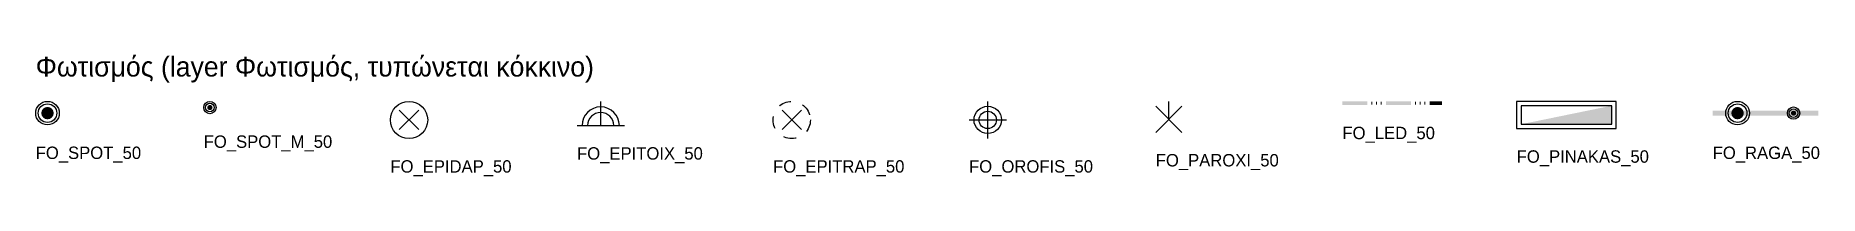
# Model space of a CAD drawing. Extents: x 0 to 269, y -106 to 0.
# Drawn here: x 46.35 to 60.68, y -10.91 to -9.94 of the extents above; entities that cross this region are included whole.
import ezdxf

# ---------------------------------------------------------------- set-up
doc = ezdxf.new("R2010")
doc.units = 0
doc.linetypes.add('KIT_DASH', pattern=[0.15, 0.1, -0.05])
doc.layers.add('KIT-Οδηγίες', color=140, linetype='Continuous', plot=False)
doc.layers.add('Φωτισμός', color=12, linetype='Continuous', lineweight=25)
doc.styles.add('KIT', font='Commissioner-Regular.ttf')

msp = doc.modelspace()

# ---------------------------------------------------------------- texts
at = {"layer": 'KIT-Οδηγίες', "style": 'KIT'}
for s, height, p in [('Φωτισμός (layer Φωτισμός, τυπώνεται κόκκινο)', 0.16, (46.35, -10.111)), ('FO_SPOT_M_50', 0.1, (47.7, -10.686)), ('FO_LED_50', 0.1, (56.85, -10.616)), ('FO_SPOT_50', 0.1, (46.35, -10.776)), ('FO_EPITOIX_50', 0.1, (50.7, -10.781)), ('FO_PAROXI_50', 0.1, (55.35, -10.836)), ('FO_PINAKAS_50', 0.1, (58.25, -10.806)), ('FO_RAGA_50', 0.1, (59.825, -10.776)), ('FO_EPIDAP_50', 0.1, (49.2, -10.886)), ('FO_EPITRAP_50', 0.1, (52.275, -10.886)), ('FO_OROFIS_50', 0.1, (53.85, -10.886))]:
    msp.add_text(s, height=height, dxfattribs=at).set_placement(p)

# ---------------------------------------------------------------- blocks, each defined once
blk = doc.blocks.new('FO_SPOT_50')
blk.add_hatch(color=256).paths.add_polyline_path([(-0.05, 0, 1), (0.05, 0, 1)])
for radius in [0.095, 0.075]:
    blk.add_circle((0, 0), radius)
blk = doc.blocks.new('FO_SPOT_M_50')
blk.add_hatch(color=256).paths.add_polyline_path([(-0.021, 0, 1), (0.021, 0, 1)])
for radius in [0.05, 0.035]:
    blk.add_circle((0, 0), radius)
blk = doc.blocks.new('FO_EPIDAP_50')
for p, q in [((-0.078, -0.078), (0.078, 0.078)), ((-0.078, 0.078), (0.078, -0.078))]:
    blk.add_line(p, q)
blk.add_circle((0, 0), 0.15)
blk = doc.blocks.new('FO_EPITOIX_50')
for p, q in [((0, 0), (0, 0.195)), ((-0.19, 0), (0.19, 0))]:
    blk.add_line(p, q)
for radius in [0.15, 0.105]:
    blk.add_arc((0, 0), radius, 0, 180)
blk = doc.blocks.new('FO_EPITRAP_50')
for p, q in [((-0.078, -0.078), (0.078, 0.078)), ((-0.078, 0.078), (0.078, -0.078))]:
    blk.add_line(p, q)
at = {"linetype": 'KIT_DASH', "ltscale": 0.6}
blk.add_circle((0, 0), 0.15, dxfattribs=at)
blk = doc.blocks.new('FO_OROFIS_50')
for p, q in [((0, -0.15), (0, 0.15)), ((-0.15, 0), (0.15, 0))]:
    blk.add_line(p, q)
for radius in [0.11, 0.07]:
    blk.add_circle((0, 0), radius)
blk = doc.blocks.new('FO_PAROXI_50')
for p, q in [((0, 0), (0, 0.145)), ((-0.105, -0.105), (0.105, 0.105)), ((-0.105, 0.105), (0.105, -0.105))]:
    blk.add_line(p, q)
blk = doc.blocks.new('FO_LED_50')
for points in [[(-0.4, -0.015), (-0.2, -0.015), (-0.2, 0.015), (-0.4, 0.015)], [(-0.05, -0.015), (0.15, -0.015), (0.15, 0.015), (-0.05, 0.015)], [(0.3, -0.015), (0.4, -0.015), (0.4, 0.015), (0.3, 0.015)]]:
    blk.add_hatch(color=256).paths.add_polyline_path(points)
at = {"lineweight": 9}
for p, q in [((-0.1625, -0.0105), (-0.1625, 0.0105)), ((-0.125, -0.0105), (-0.125, 0.0105)), ((-0.0875, -0.0105), (-0.0875, 0.0105)), ((0.1875, -0.0105), (0.1875, 0.0105)), ((0.225, -0.0105), (0.225, 0.0105)), ((0.2625, -0.0105), (0.2625, 0.0105))]:
    blk.add_line(p, q, dxfattribs=at)
blk = doc.blocks.new('FO_PINAKAS_50')
blk.add_hatch(color=256).paths.add_polyline_path([(-0.365, -0.075), (0.365, -0.075), (0.365, 0.075)])
for points in [[(-0.4, -0.11), (0.4, -0.11), (0.4, 0.11), (-0.4, 0.11)], [(-0.365, -0.075), (0.365, -0.075), (0.365, 0.075), (-0.365, 0.075)]]:
    blk.add_lwpolyline(points, close=True)
blk = doc.blocks.new('FO_RAGA_50')
for points in [[(-0.425, -0.02), (0.425, -0.02), (0.425, 0.02), (-0.425, 0.02)], [(-0.275, 0, 1), (-0.175, 0, 1)], [(0.204, 0, 1), (0.246, 0, 1)]]:
    blk.add_hatch(color=256).paths.add_polyline_path(points)
for centre, radius in [((-0.225, 0), 0.095), ((-0.225, 0), 0.075), ((0.225, 0), 0.05), ((0.225, 0), 0.035)]:
    blk.add_circle(centre, radius)

# ---------------------------------------------------------------- block references
at = {"layer": 'Φωτισμός'}
for name, p in [('FO_SPOT_50', (46.445, -10.406)), ('FO_SPOT_M_50', (47.75, -10.361)), ('FO_EPIDAP_50', (49.35, -10.461)), ('FO_EPITOIX_50', (50.89, -10.506)), ('FO_EPITRAP_50', (52.425, -10.461)), ('FO_OROFIS_50', (54, -10.461)), ('FO_PAROXI_50', (55.455, -10.456)), ('FO_LED_50', (57.25, -10.326)), ('FO_PINAKAS_50', (58.65, -10.421)), ('FO_RAGA_50', (60.25, -10.406))]:
    msp.add_blockref(name, p, dxfattribs=at)

msp.set_redraw_order([(e.dxf.handle, doc.entitydb.next_handle()) for e in msp.query("TEXT MTEXT ATTDEF DIMENSION ARC_DIMENSION")])  # texts and dimensions are drawn at this point

doc.saveas('drawing.dxf')
